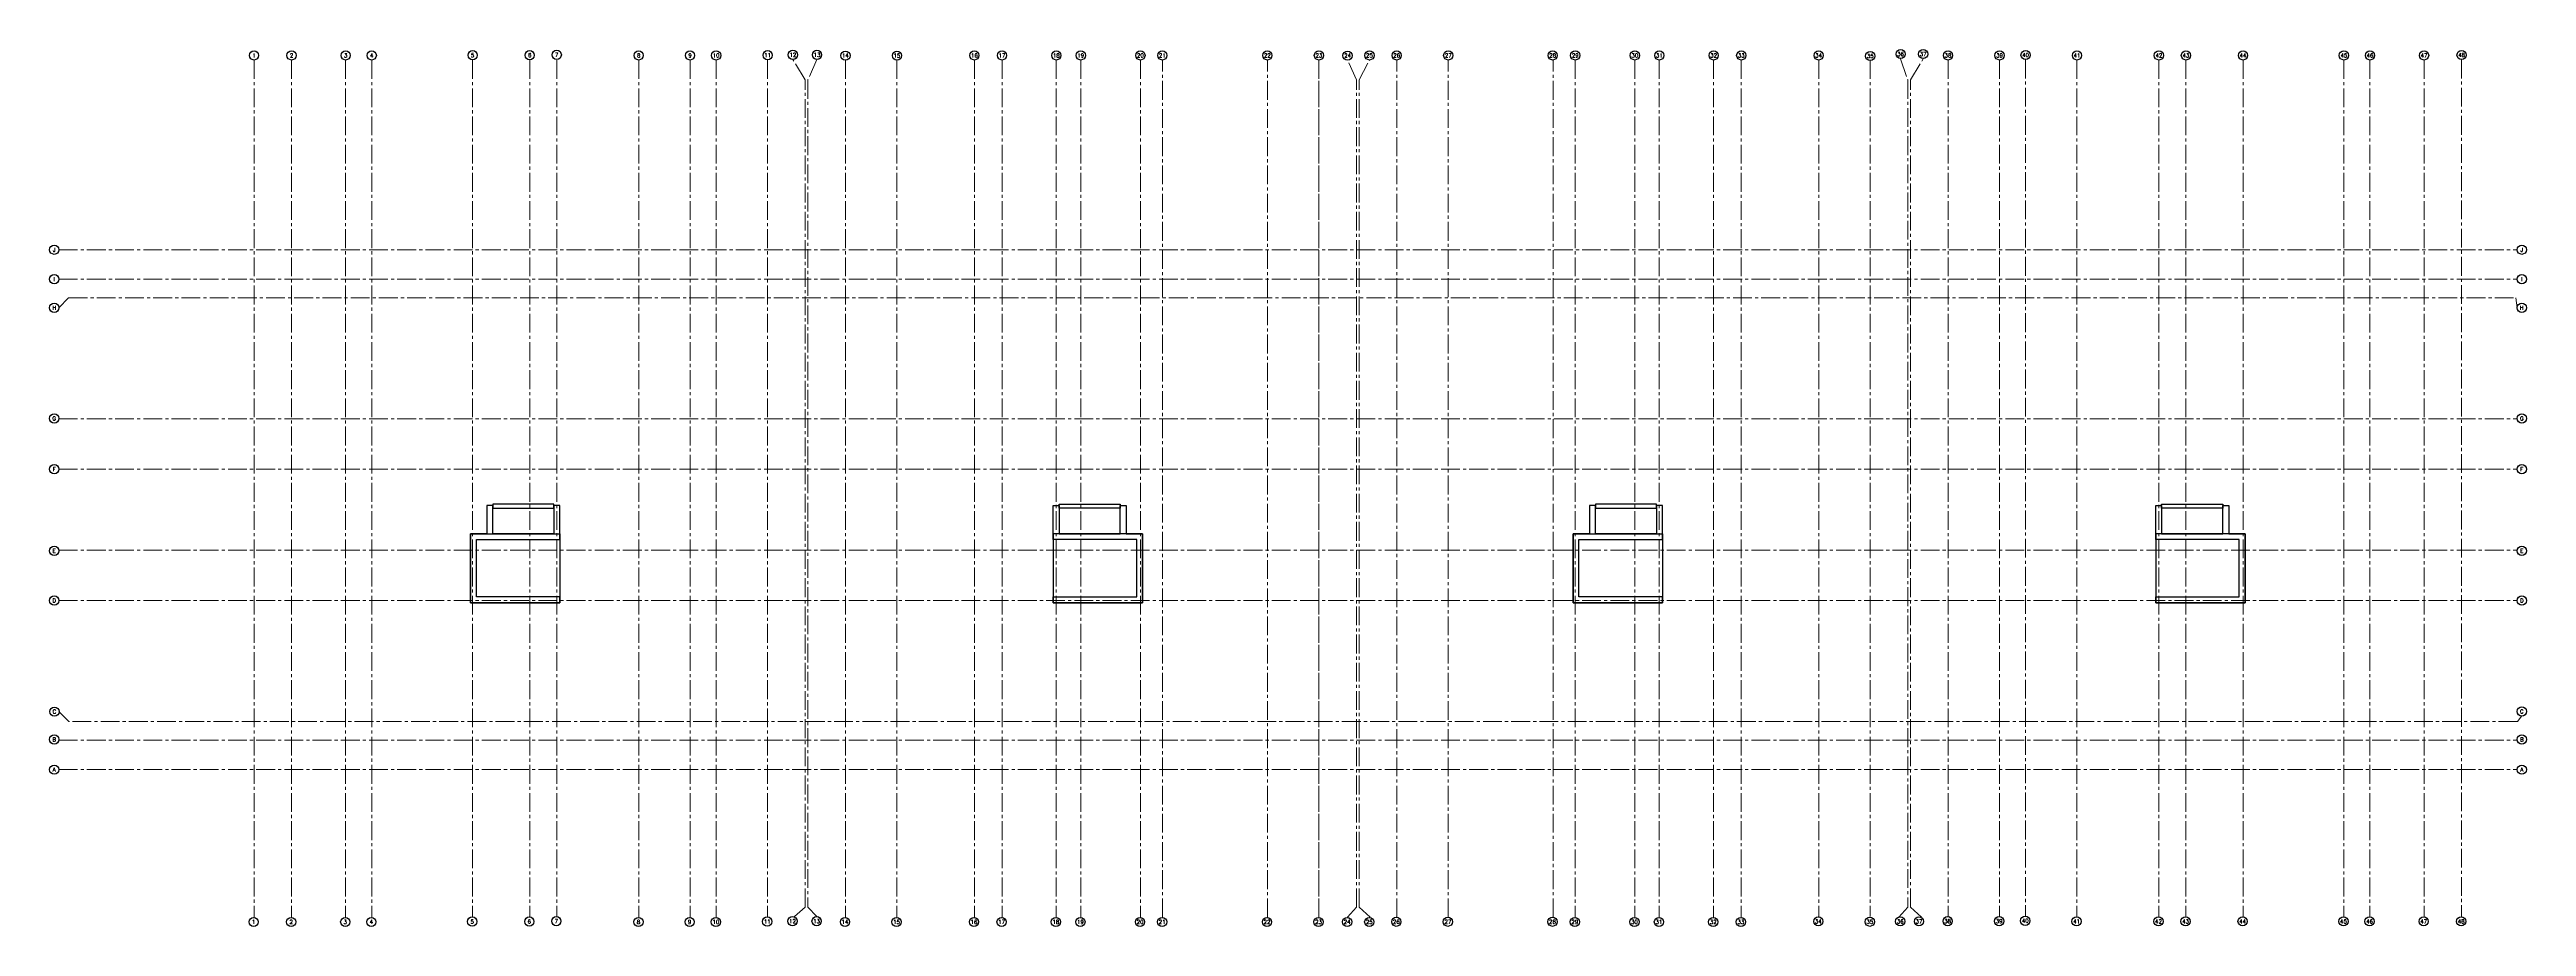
# Model space of a CAD drawing. Header units: metres. Extents: x -10 to 115, y -8 to 36.
import ezdxf
from ezdxf.enums import TextEntityAlignment as Align

# ---------------------------------------------------------------- set-up
doc = ezdxf.new("R2010")
doc.units = ezdxf.units.M
doc.linetypes.add('CENTER2', pattern=[28.575, 19.05, -3.175, 3.175, -3.175])
for name, color, linetype in [('GRID', 1, 'CENTER2'), ('S-GRID-CIRC', 3, 'Continuous'), ('S-GRID-CIRC-TEXT', 3, 'Continuous'), ('ShearWall', 241, 'Continuous'), ('Slab', 3, 'Continuous'), ('Wall', 1, 'Continuous')]:
    doc.layers.add(name, color=color, linetype=linetype)
doc.layers.add('S-GRID-DIMS', color=2, linetype='Continuous', lineweight=0)
doc.styles.add('S-ROMANS', font='romans.shx', dxfattribs={"width": 0.75})

# ---------------------------------------------------------------- blocks, each defined once
blk = doc.blocks.new('S-GRID-CIRC')
at = {"layer": 'S-GRID-CIRC'}
blk.add_circle((0, 0), 0.35, dxfattribs=at)
at = {"layer": 'S-GRID-CIRC-TEXT', "color": 3, "style": 'S-ROMANS', "flags": 8}
blk.add_attdef('GRID-CIRC', text='', height=0.3, dxfattribs=at).set_placement((0, 0), align=Align.MIDDLE)

msp = doc.modelspace()

# ---------------------------------------------------------------- linework, layer by layer
at = {"layer": 'GRID', "lineweight": 0, "ltscale": 0.05}
for p, q in [((0, 35.96), (0, -7.48)), ((1.9, 35.96), (1.9, -7.48)), ((4.64, 35.96), (4.64, -7.48)), ((5.96, 35.96), (5.96, -7.48)), ((11.07, 35.96), (11.07, -7.48)), ((13.96, 35.96), (13.96, -7.48)), ((15.33, 35.96), (15.33, -7.48)), ((19.48, 35.96), (19.48, -7.48)), ((22.08, 35.96), (22.08, -7.48)), ((23.4, 35.96), (23.4, -7.48)), ((26.01, 35.96), (26.01, -7.48)), ((29.95, 35.96), (29.95, -7.48)), ((32.56, 35.96), (32.56, -7.48)), ((36.48, 35.96), (36.48, -7.48)), ((37.88, 35.96), (37.88, -7.48)), ((40.63, 35.96), (40.63, -7.48)), ((41.87, 35.96), (41.87, -7.48)), ((44.89, 35.96), (44.89, -7.48)), ((46, -7.48), (46, 35.96)), ((51.32, -7.48), (51.32, 35.96)), ((53.93, -7.48), (53.93, 35.96)), ((53.93, 35.96), (53.93, -7.45)), ((57.87, -7.48), (57.87, 35.96)), ((60.48, -7.48), (60.48, 35.96)), ((65.8, -7.48), (65.8, 35.96)), ((66.91, 35.96), (66.91, -7.48)), ((69.93, 35.96), (69.93, -7.48)), ((71.17, 35.96), (71.17, -7.48)), ((73.92, 35.96), (73.92, -7.48)), ((75.32, 35.96), (75.32, -7.48)), ((79.24, 35.96), (79.24, -7.45)), ((81.85, 35.96), (81.85, -7.45)), ((85.79, 35.96), (85.79, -7.45)), ((88.4, 35.96), (88.4, -7.45)), ((89.72, 35.99), (89.72, -7.43)), ((92.32, 35.96), (92.32, -7.45)), ((96.47, 35.96), (96.47, -7.45)), ((97.84, 35.96), (97.84, -7.45)), ((100.73, 35.96), (100.73, -7.45)), ((105.84, 35.96), (105.84, -7.45)), ((107.16, 35.96), (107.16, -7.45)), ((109.9, 35.96), (109.9, -7.45)), ((111.8, 35.99), (111.8, -7.45)), ((-9.89, 26.35), (114.62, 26.35)), ((-9.89, 24.86), (114.62, 24.86)), ((-9.89, 17.78), (114.62, 17.78)), ((-9.89, 15.23), (114.62, 15.23)), ((-9.89, 11.12), (114.62, 11.12)), ((-9.89, 8.57), (114.62, 8.57)), ((-9.89, 1.49), (114.62, 1.49)), ((-9.89, 0), (114.62, 0))]:
    msp.add_line(p, q, dxfattribs=at)
for points in [[(27.37, -7.45), (27.91, -6.97), (27.91, 34.96), (27.29, 36)], [(28.51, 36), (28.05, 34.96), (28.05, -6.97), (28.51, -7.45)], [(55.38, -7.48), (55.83, -6.97), (55.83, 34.96), (55.38, 35.96)], [(56.52, -7.48), (55.97, -6.97), (55.97, 34.96), (56.49, 35.96)], [(83.39, 36.03), (83.75, 34.96), (83.75, -6.97), (83.3, -7.48)], [(84.44, -7.48), (83.89, -6.97), (83.89, 34.96), (84.53, 36.03)], [(-9.89, 23.41), (-9.39, 23.91), (114.54, 23.91), (114.61, 23.41)], [(114.85, 2.72), (114.63, 2.44), (-9.38, 2.44), (-9.88, 2.94)]]:
    msp.add_lwpolyline(points, dxfattribs=at)
at = {"layer": 'ShearWall'}
for points in [[(10.96, 8.46), (15.49, 8.46), (15.49, 8.76), (11.26, 8.76), (11.26, 11.66), (15.49, 11.66), (15.49, 13.38), (15.19, 13.38), (15.19, 11.96), (12.09, 11.96), (12.09, 13.38), (11.79, 13.38), (11.79, 11.96), (10.96, 11.96)], [(45, 8.46), (40.47, 8.46), (40.47, 8.76), (44.7, 8.76), (44.7, 11.66), (40.47, 11.66), (40.47, 13.38), (40.77, 13.38), (40.77, 11.96), (43.87, 11.96), (43.87, 13.38), (44.17, 13.38), (44.17, 11.96), (45, 11.96)], [(66.8, 8.46), (71.33, 8.46), (71.33, 8.76), (67.1, 8.76), (67.1, 11.66), (71.33, 11.66), (71.33, 13.38), (71.03, 13.38), (71.03, 11.96), (67.93, 11.96), (67.93, 13.38), (67.63, 13.38), (67.63, 11.96), (66.8, 11.96)], [(100.84, 8.46), (96.31, 8.46), (96.31, 8.76), (100.54, 8.76), (100.54, 11.66), (96.31, 11.66), (96.31, 13.38), (96.61, 13.38), (96.61, 11.96), (99.71, 11.96), (99.71, 13.38), (100.01, 13.38), (100.01, 11.96), (100.84, 11.96)]]:
    msp.add_lwpolyline(points, close=True, dxfattribs=at)
at = {"layer": 'Slab'}
for points in [[(15.49, 8.46), (10.96, 8.46), (10.96, 11.96), (15.49, 11.96)], [(40.47, 8.46), (45, 8.46), (45, 11.96), (40.47, 11.96)], [(71.33, 8.46), (66.8, 8.46), (66.8, 11.96), (71.33, 11.96)], [(96.31, 8.46), (100.84, 8.46), (100.84, 11.96), (96.31, 11.96)]]:
    msp.add_lwpolyline(points, close=True, dxfattribs=at)
at = {"layer": 'Wall'}
for points in [[(15.19, 13.26), (15.19, 13.46), (12.09, 13.46), (12.09, 13.26)], [(40.77, 13.26), (40.77, 13.46), (43.87, 13.46), (43.87, 13.26)], [(71.03, 13.26), (71.03, 13.46), (67.93, 13.46), (67.93, 13.26)], [(96.61, 13.26), (96.61, 13.46), (99.71, 13.46), (99.71, 13.26)]]:
    msp.add_lwpolyline(points, close=True, dxfattribs=at)

# ---------------------------------------------------------------- block references
at = {"layer": 'S-GRID-CIRC'}
ref = msp.add_blockref('S-GRID-CIRC', (-10.12, 26.35), dxfattribs=dict(at, xscale=0.667, yscale=0.667, zscale=0.667))
ref.add_attrib('GRID-CIRC', 'J', dxfattribs={"layer": 'S-GRID-CIRC-TEXT', "color": 3, "height": 0.2, "style": 'S-ROMANS'}).set_placement((-10.12, 26.35), align=Align.MIDDLE)
ref = msp.add_blockref('S-GRID-CIRC', (114.85, 26.35), dxfattribs=dict(at, xscale=0.667, yscale=0.667, zscale=0.667))
ref.add_attrib('GRID-CIRC', 'J', dxfattribs={"layer": 'S-GRID-CIRC-TEXT', "color": 3, "height": 0.2, "style": 'S-ROMANS'}).set_placement((114.85, 26.35), align=Align.MIDDLE)
ref = msp.add_blockref('S-GRID-CIRC', (-10.12, 24.86), dxfattribs=dict(at, xscale=0.667, yscale=0.667, zscale=0.667))
ref.add_attrib('GRID-CIRC', 'I', dxfattribs={"layer": 'S-GRID-CIRC-TEXT', "color": 3, "height": 0.2, "style": 'S-ROMANS'}).set_placement((-10.12, 24.86), align=Align.MIDDLE)
ref = msp.add_blockref('S-GRID-CIRC', (114.85, 24.86), dxfattribs=dict(at, xscale=0.667, yscale=0.667, zscale=0.667))
ref.add_attrib('GRID-CIRC', 'I', dxfattribs={"layer": 'S-GRID-CIRC-TEXT', "color": 3, "height": 0.2, "style": 'S-ROMANS'}).set_placement((114.85, 24.86), align=Align.MIDDLE)
ref = msp.add_blockref('S-GRID-CIRC', (-10.12, 23.41), dxfattribs=dict(at, xscale=0.667, yscale=0.667, zscale=0.667))
ref.add_attrib('GRID-CIRC', 'H', dxfattribs={"layer": 'S-GRID-CIRC-TEXT', "color": 3, "height": 0.2, "style": 'S-ROMANS'}).set_placement((-10.12, 23.41), align=Align.MIDDLE)
ref = msp.add_blockref('S-GRID-CIRC', (114.85, 23.41), dxfattribs=dict(at, xscale=0.667, yscale=0.667, zscale=0.667))
ref.add_attrib('GRID-CIRC', 'H', dxfattribs={"layer": 'S-GRID-CIRC-TEXT', "color": 3, "height": 0.2, "style": 'S-ROMANS'}).set_placement((114.85, 23.41), align=Align.MIDDLE)
ref = msp.add_blockref('S-GRID-CIRC', (-10.12, 17.8), dxfattribs=dict(at, xscale=0.667, yscale=0.667, zscale=0.667))
ref.add_attrib('GRID-CIRC', 'G', dxfattribs={"layer": 'S-GRID-CIRC-TEXT', "color": 3, "height": 0.2, "style": 'S-ROMANS'}).set_placement((-10.12, 17.8), align=Align.MIDDLE)
ref = msp.add_blockref('S-GRID-CIRC', (114.85, 17.8), dxfattribs=dict(at, xscale=0.667, yscale=0.667, zscale=0.667))
ref.add_attrib('GRID-CIRC', 'G', dxfattribs={"layer": 'S-GRID-CIRC-TEXT', "color": 3, "height": 0.2, "style": 'S-ROMANS'}).set_placement((114.85, 17.8), align=Align.MIDDLE)
ref = msp.add_blockref('S-GRID-CIRC', (-10.12, 15.23), dxfattribs=dict(at, xscale=0.667, yscale=0.667, zscale=0.667))
ref.add_attrib('GRID-CIRC', 'F', dxfattribs={"layer": 'S-GRID-CIRC-TEXT', "color": 3, "height": 0.2, "style": 'S-ROMANS'}).set_placement((-10.12, 15.23), align=Align.MIDDLE)
ref = msp.add_blockref('S-GRID-CIRC', (114.85, 15.23), dxfattribs=dict(at, xscale=0.667, yscale=0.667, zscale=0.667))
ref.add_attrib('GRID-CIRC', 'F', dxfattribs={"layer": 'S-GRID-CIRC-TEXT', "color": 3, "height": 0.2, "style": 'S-ROMANS'}).set_placement((114.85, 15.23), align=Align.MIDDLE)
ref = msp.add_blockref('S-GRID-CIRC', (-10.12, 11.09), dxfattribs=dict(at, xscale=0.667, yscale=0.667, zscale=0.667))
ref.add_attrib('GRID-CIRC', 'E', dxfattribs={"layer": 'S-GRID-CIRC-TEXT', "color": 3, "height": 0.2, "style": 'S-ROMANS'}).set_placement((-10.12, 11.09), align=Align.MIDDLE)
ref = msp.add_blockref('S-GRID-CIRC', (114.85, 11.09), dxfattribs=dict(at, xscale=0.667, yscale=0.667, zscale=0.667))
ref.add_attrib('GRID-CIRC', 'E', dxfattribs={"layer": 'S-GRID-CIRC-TEXT', "color": 3, "height": 0.2, "style": 'S-ROMANS'}).set_placement((114.85, 11.09), align=Align.MIDDLE)
ref = msp.add_blockref('S-GRID-CIRC', (-10.12, 8.57), dxfattribs=dict(at, xscale=0.667, yscale=0.667, zscale=0.667))
ref.add_attrib('GRID-CIRC', 'D', dxfattribs={"layer": 'S-GRID-CIRC-TEXT', "color": 3, "height": 0.2, "style": 'S-ROMANS'}).set_placement((-10.12, 8.57), align=Align.MIDDLE)
ref = msp.add_blockref('S-GRID-CIRC', (114.85, 8.57), dxfattribs=dict(at, xscale=0.667, yscale=0.667, zscale=0.667))
ref.add_attrib('GRID-CIRC', 'D', dxfattribs={"layer": 'S-GRID-CIRC-TEXT', "color": 3, "height": 0.2, "style": 'S-ROMANS'}).set_placement((114.85, 8.57), align=Align.MIDDLE)
ref = msp.add_blockref('S-GRID-CIRC', (-10.11, 2.94), dxfattribs=dict(at, xscale=0.667, yscale=0.667, zscale=0.667))
ref.add_attrib('GRID-CIRC', 'C', dxfattribs={"layer": 'S-GRID-CIRC-TEXT', "color": 3, "height": 0.2, "style": 'S-ROMANS'}).set_placement((-10.11, 2.94), align=Align.MIDDLE)
ref = msp.add_blockref('S-GRID-CIRC', (114.85, 2.95), dxfattribs=dict(at, xscale=0.667, yscale=0.667, zscale=0.667))
ref.add_attrib('GRID-CIRC', 'C', dxfattribs={"layer": 'S-GRID-CIRC-TEXT', "color": 3, "height": 0.2, "style": 'S-ROMANS'}).set_placement((114.85, 2.95), align=Align.MIDDLE)
ref = msp.add_blockref('S-GRID-CIRC', (-10.12, 1.53), dxfattribs=dict(at, xscale=0.667, yscale=0.667, zscale=0.667))
ref.add_attrib('GRID-CIRC', 'B', dxfattribs={"layer": 'S-GRID-CIRC-TEXT', "color": 3, "height": 0.2, "style": 'S-ROMANS'}).set_placement((-10.12, 1.53), align=Align.MIDDLE)
ref = msp.add_blockref('S-GRID-CIRC', (114.85, 1.53), dxfattribs=dict(at, xscale=0.667, yscale=0.667, zscale=0.667))
ref.add_attrib('GRID-CIRC', 'B', dxfattribs={"layer": 'S-GRID-CIRC-TEXT', "color": 3, "height": 0.2, "style": 'S-ROMANS'}).set_placement((114.85, 1.53), align=Align.MIDDLE)
ref = msp.add_blockref('S-GRID-CIRC', (-10.12, 0), dxfattribs=dict(at, xscale=0.667, yscale=0.667, zscale=0.667))
ref.add_attrib('GRID-CIRC', 'A', dxfattribs={"layer": 'S-GRID-CIRC-TEXT', "color": 3, "height": 0.2, "style": 'S-ROMANS'}).set_placement((-10.12, 0), align=Align.MIDDLE)
ref = msp.add_blockref('S-GRID-CIRC', (114.85, 0), dxfattribs=dict(at, xscale=0.667, yscale=0.667, zscale=0.667))
ref.add_attrib('GRID-CIRC', 'A', dxfattribs={"layer": 'S-GRID-CIRC-TEXT', "color": 3, "height": 0.2, "style": 'S-ROMANS'}).set_placement((114.85, 0), align=Align.MIDDLE)
at = {"layer": 'S-GRID-DIMS', "ltscale": 20}
ref = msp.add_blockref('S-GRID-CIRC', (0, 36.2), dxfattribs=dict(at, xscale=0.667, yscale=0.667, zscale=0.667))
ref.add_attrib('GRID-CIRC', '1', dxfattribs={"layer": 'S-GRID-CIRC-TEXT', "color": 3, "height": 0.2, "style": 'S-ROMANS'}).set_placement((0, 36.2), align=Align.MIDDLE)
ref = msp.add_blockref('S-GRID-CIRC', (1.9, 36.2), dxfattribs=dict(at, xscale=0.667, yscale=0.667, zscale=0.667))
ref.add_attrib('GRID-CIRC', '2', dxfattribs={"layer": 'S-GRID-CIRC-TEXT', "color": 3, "height": 0.2, "style": 'S-ROMANS'}).set_placement((1.9, 36.2), align=Align.MIDDLE)
ref = msp.add_blockref('S-GRID-CIRC', (4.64, 36.2), dxfattribs=dict(at, xscale=0.667, yscale=0.667, zscale=0.667))
ref.add_attrib('GRID-CIRC', '3', dxfattribs={"layer": 'S-GRID-CIRC-TEXT', "color": 3, "height": 0.2, "style": 'S-ROMANS'}).set_placement((4.64, 36.2), align=Align.MIDDLE)
ref = msp.add_blockref('S-GRID-CIRC', (5.96, 36.2), dxfattribs=dict(at, xscale=0.667, yscale=0.667, zscale=0.667))
ref.add_attrib('GRID-CIRC', '4', dxfattribs={"layer": 'S-GRID-CIRC-TEXT', "color": 3, "height": 0.2, "style": 'S-ROMANS'}).set_placement((5.96, 36.2), align=Align.MIDDLE)
ref = msp.add_blockref('S-GRID-CIRC', (11.07, 36.21), dxfattribs=dict(at, xscale=0.667, yscale=0.667, zscale=0.667))
ref.add_attrib('GRID-CIRC', '5', dxfattribs={"layer": 'S-GRID-CIRC-TEXT', "color": 3, "height": 0.2, "style": 'S-ROMANS'}).set_placement((11.07, 36.21), align=Align.MIDDLE)
ref = msp.add_blockref('S-GRID-CIRC', (13.96, 36.21), dxfattribs=dict(at, xscale=0.667, yscale=0.667, zscale=0.667))
ref.add_attrib('GRID-CIRC', '6', dxfattribs={"layer": 'S-GRID-CIRC-TEXT', "color": 3, "height": 0.2, "style": 'S-ROMANS'}).set_placement((13.96, 36.21), align=Align.MIDDLE)
ref = msp.add_blockref('S-GRID-CIRC', (15.33, 36.23), dxfattribs=dict(at, xscale=0.667, yscale=0.667, zscale=0.667))
ref.add_attrib('GRID-CIRC', '7', dxfattribs={"layer": 'S-GRID-CIRC-TEXT', "color": 3, "height": 0.2, "style": 'S-ROMANS'}).set_placement((15.33, 36.23), align=Align.MIDDLE)
ref = msp.add_blockref('S-GRID-CIRC', (19.48, 36.2), dxfattribs=dict(at, xscale=0.667, yscale=0.667, zscale=0.667))
ref.add_attrib('GRID-CIRC', '8', dxfattribs={"layer": 'S-GRID-CIRC-TEXT', "color": 3, "height": 0.2, "style": 'S-ROMANS'}).set_placement((19.48, 36.2), align=Align.MIDDLE)
ref = msp.add_blockref('S-GRID-CIRC', (22.08, 36.2), dxfattribs=dict(at, xscale=0.667, yscale=0.667, zscale=0.667))
ref.add_attrib('GRID-CIRC', '9', dxfattribs={"layer": 'S-GRID-CIRC-TEXT', "color": 3, "height": 0.2, "style": 'S-ROMANS'}).set_placement((22.08, 36.2), align=Align.MIDDLE)
ref = msp.add_blockref('S-GRID-CIRC', (23.4, 36.2), dxfattribs=dict(at, xscale=0.667, yscale=0.667, zscale=0.667))
ref.add_attrib('GRID-CIRC', '10', dxfattribs={"layer": 'S-GRID-CIRC-TEXT', "color": 3, "height": 0.2, "style": 'S-ROMANS'}).set_placement((23.4, 36.2), align=Align.MIDDLE)
ref = msp.add_blockref('S-GRID-CIRC', (26.01, 36.21), dxfattribs=dict(at, xscale=0.667, yscale=0.667, zscale=0.667))
ref.add_attrib('GRID-CIRC', '11', dxfattribs={"layer": 'S-GRID-CIRC-TEXT', "color": 3, "height": 0.2, "style": 'S-ROMANS'}).set_placement((26.01, 36.21), align=Align.MIDDLE)
ref = msp.add_blockref('S-GRID-CIRC', (27.29, 36.23), dxfattribs=dict(at, xscale=0.667, yscale=0.667, zscale=0.667))
ref.add_attrib('GRID-CIRC', '12', dxfattribs={"layer": 'S-GRID-CIRC-TEXT', "color": 3, "height": 0.2, "style": 'S-ROMANS'}).set_placement((27.29, 36.23), align=Align.MIDDLE)
ref = msp.add_blockref('S-GRID-CIRC', (28.51, 36.23), dxfattribs=dict(at, xscale=0.667, yscale=0.667, zscale=0.667))
ref.add_attrib('GRID-CIRC', '13', dxfattribs={"layer": 'S-GRID-CIRC-TEXT', "color": 3, "height": 0.2, "style": 'S-ROMANS'}).set_placement((28.51, 36.23), align=Align.MIDDLE)
ref = msp.add_blockref('S-GRID-CIRC', (29.95, 36.19), dxfattribs=dict(at, xscale=0.667, yscale=0.667, zscale=0.667))
ref.add_attrib('GRID-CIRC', '14', dxfattribs={"layer": 'S-GRID-CIRC-TEXT', "color": 3, "height": 0.2, "style": 'S-ROMANS'}).set_placement((29.95, 36.19), align=Align.MIDDLE)
ref = msp.add_blockref('S-GRID-CIRC', (32.56, 36.19), dxfattribs=dict(at, xscale=0.667, yscale=0.667, zscale=0.667))
ref.add_attrib('GRID-CIRC', '15', dxfattribs={"layer": 'S-GRID-CIRC-TEXT', "color": 3, "height": 0.2, "style": 'S-ROMANS'}).set_placement((32.56, 36.19), align=Align.MIDDLE)
ref = msp.add_blockref('S-GRID-CIRC', (36.48, 36.2), dxfattribs=dict(at, xscale=0.667, yscale=0.667, zscale=0.667))
ref.add_attrib('GRID-CIRC', '16', dxfattribs={"layer": 'S-GRID-CIRC-TEXT', "color": 3, "height": 0.2, "style": 'S-ROMANS'}).set_placement((36.48, 36.2), align=Align.MIDDLE)
ref = msp.add_blockref('S-GRID-CIRC', (37.88, 36.2), dxfattribs=dict(at, xscale=0.667, yscale=0.667, zscale=0.667))
ref.add_attrib('GRID-CIRC', '17', dxfattribs={"layer": 'S-GRID-CIRC-TEXT', "color": 3, "height": 0.2, "style": 'S-ROMANS'}).set_placement((37.88, 36.2), align=Align.MIDDLE)
ref = msp.add_blockref('S-GRID-CIRC', (40.63, 36.2), dxfattribs=dict(at, xscale=0.667, yscale=0.667, zscale=0.667))
ref.add_attrib('GRID-CIRC', '18', dxfattribs={"layer": 'S-GRID-CIRC-TEXT', "color": 3, "height": 0.2, "style": 'S-ROMANS'}).set_placement((40.63, 36.2), align=Align.MIDDLE)
ref = msp.add_blockref('S-GRID-CIRC', (41.87, 36.2), dxfattribs=dict(at, xscale=0.667, yscale=0.667, zscale=0.667))
ref.add_attrib('GRID-CIRC', '19', dxfattribs={"layer": 'S-GRID-CIRC-TEXT', "color": 3, "height": 0.2, "style": 'S-ROMANS'}).set_placement((41.87, 36.2), align=Align.MIDDLE)
ref = msp.add_blockref('S-GRID-CIRC', (44.89, 36.2), dxfattribs=dict(at, xscale=0.667, yscale=0.667, zscale=0.667))
ref.add_attrib('GRID-CIRC', '20', dxfattribs={"layer": 'S-GRID-CIRC-TEXT', "color": 3, "height": 0.2, "style": 'S-ROMANS'}).set_placement((44.89, 36.2), align=Align.MIDDLE)
ref = msp.add_blockref('S-GRID-CIRC', (46, 36.2), dxfattribs=dict(at, xscale=0.667, yscale=0.667, zscale=0.667))
ref.add_attrib('GRID-CIRC', '21', dxfattribs={"layer": 'S-GRID-CIRC-TEXT', "color": 3, "height": 0.2, "style": 'S-ROMANS'}).set_placement((46, 36.2), align=Align.MIDDLE)
ref = msp.add_blockref('S-GRID-CIRC', (51.32, 36.2), dxfattribs=dict(at, xscale=0.667, yscale=0.667, zscale=0.667))
ref.add_attrib('GRID-CIRC', '22', dxfattribs={"layer": 'S-GRID-CIRC-TEXT', "color": 3, "height": 0.2, "style": 'S-ROMANS'}).set_placement((51.32, 36.2), align=Align.MIDDLE)
ref = msp.add_blockref('S-GRID-CIRC', (53.93, 36.2), dxfattribs=dict(at, xscale=0.667, yscale=0.667, zscale=0.667))
ref.add_attrib('GRID-CIRC', '23', dxfattribs={"layer": 'S-GRID-CIRC-TEXT', "color": 3, "height": 0.2, "style": 'S-ROMANS'}).set_placement((53.93, 36.2), align=Align.MIDDLE)
ref = msp.add_blockref('S-GRID-CIRC', (55.38, 36.19), dxfattribs=dict(at, xscale=0.667, yscale=0.667, zscale=0.667))
ref.add_attrib('GRID-CIRC', '24', dxfattribs={"layer": 'S-GRID-CIRC-TEXT', "color": 3, "height": 0.2, "style": 'S-ROMANS'}).set_placement((55.38, 36.19), align=Align.MIDDLE)
ref = msp.add_blockref('S-GRID-CIRC', (56.49, 36.2), dxfattribs=dict(at, xscale=0.667, yscale=0.667, zscale=0.667))
ref.add_attrib('GRID-CIRC', '25', dxfattribs={"layer": 'S-GRID-CIRC-TEXT', "color": 3, "height": 0.2, "style": 'S-ROMANS'}).set_placement((56.49, 36.2), align=Align.MIDDLE)
ref = msp.add_blockref('S-GRID-CIRC', (57.87, 36.2), dxfattribs=dict(at, xscale=0.667, yscale=0.667, zscale=0.667))
ref.add_attrib('GRID-CIRC', '26', dxfattribs={"layer": 'S-GRID-CIRC-TEXT', "color": 3, "height": 0.2, "style": 'S-ROMANS'}).set_placement((57.87, 36.2), align=Align.MIDDLE)
ref = msp.add_blockref('S-GRID-CIRC', (60.48, 36.2), dxfattribs=dict(at, xscale=0.667, yscale=0.667, zscale=0.667))
ref.add_attrib('GRID-CIRC', '27', dxfattribs={"layer": 'S-GRID-CIRC-TEXT', "color": 3, "height": 0.2, "style": 'S-ROMANS'}).set_placement((60.48, 36.2), align=Align.MIDDLE)
ref = msp.add_blockref('S-GRID-CIRC', (65.77, 36.2), dxfattribs=dict(at, xscale=0.667, yscale=0.667, zscale=0.667))
ref.add_attrib('GRID-CIRC', '28', dxfattribs={"layer": 'S-GRID-CIRC-TEXT', "color": 3, "height": 0.2, "style": 'S-ROMANS'}).set_placement((65.77, 36.2), align=Align.MIDDLE)
ref = msp.add_blockref('S-GRID-CIRC', (66.91, 36.2), dxfattribs=dict(at, xscale=0.667, yscale=0.667, zscale=0.667))
ref.add_attrib('GRID-CIRC', '29', dxfattribs={"layer": 'S-GRID-CIRC-TEXT', "color": 3, "height": 0.2, "style": 'S-ROMANS'}).set_placement((66.91, 36.2), align=Align.MIDDLE)
ref = msp.add_blockref('S-GRID-CIRC', (69.93, 36.2), dxfattribs=dict(at, xscale=0.667, yscale=0.667, zscale=0.667))
ref.add_attrib('GRID-CIRC', '30', dxfattribs={"layer": 'S-GRID-CIRC-TEXT', "color": 3, "height": 0.2, "style": 'S-ROMANS'}).set_placement((69.93, 36.2), align=Align.MIDDLE)
ref = msp.add_blockref('S-GRID-CIRC', (71.17, 36.2), dxfattribs=dict(at, xscale=0.667, yscale=0.667, zscale=0.667))
ref.add_attrib('GRID-CIRC', '31', dxfattribs={"layer": 'S-GRID-CIRC-TEXT', "color": 3, "height": 0.2, "style": 'S-ROMANS'}).set_placement((71.17, 36.2), align=Align.MIDDLE)
ref = msp.add_blockref('S-GRID-CIRC', (73.92, 36.2), dxfattribs=dict(at, xscale=0.667, yscale=0.667, zscale=0.667))
ref.add_attrib('GRID-CIRC', '32', dxfattribs={"layer": 'S-GRID-CIRC-TEXT', "color": 3, "height": 0.2, "style": 'S-ROMANS'}).set_placement((73.92, 36.2), align=Align.MIDDLE)
ref = msp.add_blockref('S-GRID-CIRC', (75.32, 36.2), dxfattribs=dict(at, xscale=0.667, yscale=0.667, zscale=0.667))
ref.add_attrib('GRID-CIRC', '33', dxfattribs={"layer": 'S-GRID-CIRC-TEXT', "color": 3, "height": 0.2, "style": 'S-ROMANS'}).set_placement((75.32, 36.2), align=Align.MIDDLE)
ref = msp.add_blockref('S-GRID-CIRC', (79.24, 36.2), dxfattribs=dict(at, xscale=0.667, yscale=0.667, zscale=0.667))
ref.add_attrib('GRID-CIRC', '34', dxfattribs={"layer": 'S-GRID-CIRC-TEXT', "color": 3, "height": 0.2, "style": 'S-ROMANS'}).set_placement((79.24, 36.2), align=Align.MIDDLE)
ref = msp.add_blockref('S-GRID-CIRC', (81.85, 36.17), dxfattribs=dict(at, xscale=0.667, yscale=0.667, zscale=0.667))
ref.add_attrib('GRID-CIRC', '35', dxfattribs={"layer": 'S-GRID-CIRC-TEXT', "color": 3, "height": 0.2, "style": 'S-ROMANS'}).set_placement((81.85, 36.17), align=Align.MIDDLE)
ref = msp.add_blockref('S-GRID-CIRC', (83.39, 36.27), dxfattribs=dict(at, xscale=0.667, yscale=0.667, zscale=0.667))
ref.add_attrib('GRID-CIRC', '36', dxfattribs={"layer": 'S-GRID-CIRC-TEXT', "color": 3, "height": 0.2, "style": 'S-ROMANS'}).set_placement((83.39, 36.27), align=Align.MIDDLE)
ref = msp.add_blockref('S-GRID-CIRC', (84.53, 36.27), dxfattribs=dict(at, xscale=0.667, yscale=0.667, zscale=0.667))
ref.add_attrib('GRID-CIRC', '37', dxfattribs={"layer": 'S-GRID-CIRC-TEXT', "color": 3, "height": 0.2, "style": 'S-ROMANS'}).set_placement((84.53, 36.27), align=Align.MIDDLE)
ref = msp.add_blockref('S-GRID-CIRC', (85.79, 36.2), dxfattribs=dict(at, xscale=0.667, yscale=0.667, zscale=0.667))
ref.add_attrib('GRID-CIRC', '38', dxfattribs={"layer": 'S-GRID-CIRC-TEXT', "color": 3, "height": 0.2, "style": 'S-ROMANS'}).set_placement((85.79, 36.2), align=Align.MIDDLE)
ref = msp.add_blockref('S-GRID-CIRC', (88.4, 36.2), dxfattribs=dict(at, xscale=0.667, yscale=0.667, zscale=0.667))
ref.add_attrib('GRID-CIRC', '39', dxfattribs={"layer": 'S-GRID-CIRC-TEXT', "color": 3, "height": 0.2, "style": 'S-ROMANS'}).set_placement((88.4, 36.2), align=Align.MIDDLE)
ref = msp.add_blockref('S-GRID-CIRC', (89.72, 36.22), dxfattribs=dict(at, xscale=0.667, yscale=0.667, zscale=0.667))
ref.add_attrib('GRID-CIRC', '40', dxfattribs={"layer": 'S-GRID-CIRC-TEXT', "color": 3, "height": 0.2, "style": 'S-ROMANS'}).set_placement((89.72, 36.22), align=Align.MIDDLE)
ref = msp.add_blockref('S-GRID-CIRC', (92.32, 36.2), dxfattribs=dict(at, xscale=0.667, yscale=0.667, zscale=0.667))
ref.add_attrib('GRID-CIRC', '41', dxfattribs={"layer": 'S-GRID-CIRC-TEXT', "color": 3, "height": 0.2, "style": 'S-ROMANS'}).set_placement((92.32, 36.2), align=Align.MIDDLE)
ref = msp.add_blockref('S-GRID-CIRC', (96.47, 36.2), dxfattribs=dict(at, xscale=0.667, yscale=0.667, zscale=0.667))
ref.add_attrib('GRID-CIRC', '42', dxfattribs={"layer": 'S-GRID-CIRC-TEXT', "color": 3, "height": 0.2, "style": 'S-ROMANS'}).set_placement((96.47, 36.2), align=Align.MIDDLE)
ref = msp.add_blockref('S-GRID-CIRC', (97.84, 36.2), dxfattribs=dict(at, xscale=0.667, yscale=0.667, zscale=0.667))
ref.add_attrib('GRID-CIRC', '43', dxfattribs={"layer": 'S-GRID-CIRC-TEXT', "color": 3, "height": 0.2, "style": 'S-ROMANS'}).set_placement((97.84, 36.2), align=Align.MIDDLE)
ref = msp.add_blockref('S-GRID-CIRC', (100.73, 36.2), dxfattribs=dict(at, xscale=0.667, yscale=0.667, zscale=0.667))
ref.add_attrib('GRID-CIRC', '44', dxfattribs={"layer": 'S-GRID-CIRC-TEXT', "color": 3, "height": 0.2, "style": 'S-ROMANS'}).set_placement((100.73, 36.2), align=Align.MIDDLE)
ref = msp.add_blockref('S-GRID-CIRC', (105.84, 36.2), dxfattribs=dict(at, xscale=0.667, yscale=0.667, zscale=0.667))
ref.add_attrib('GRID-CIRC', '45', dxfattribs={"layer": 'S-GRID-CIRC-TEXT', "color": 3, "height": 0.2, "style": 'S-ROMANS'}).set_placement((105.84, 36.2), align=Align.MIDDLE)
ref = msp.add_blockref('S-GRID-CIRC', (107.16, 36.2), dxfattribs=dict(at, xscale=0.667, yscale=0.667, zscale=0.667))
ref.add_attrib('GRID-CIRC', '46', dxfattribs={"layer": 'S-GRID-CIRC-TEXT', "color": 3, "height": 0.2, "style": 'S-ROMANS'}).set_placement((107.16, 36.2), align=Align.MIDDLE)
ref = msp.add_blockref('S-GRID-CIRC', (109.9, 36.2), dxfattribs=dict(at, xscale=0.667, yscale=0.667, zscale=0.667))
ref.add_attrib('GRID-CIRC', '47', dxfattribs={"layer": 'S-GRID-CIRC-TEXT', "color": 3, "height": 0.2, "style": 'S-ROMANS'}).set_placement((109.9, 36.2), align=Align.MIDDLE)
ref = msp.add_blockref('S-GRID-CIRC', (111.8, 36.22), dxfattribs=dict(at, xscale=0.667, yscale=0.667, zscale=0.667))
ref.add_attrib('GRID-CIRC', '48', dxfattribs={"layer": 'S-GRID-CIRC-TEXT', "color": 3, "height": 0.2, "style": 'S-ROMANS'}).set_placement((111.8, 36.22), align=Align.MIDDLE)
ref = msp.add_blockref('S-GRID-CIRC', (-0.02, -7.72), dxfattribs=dict(at, xscale=0.667, yscale=0.667, zscale=0.667))
ref.add_attrib('GRID-CIRC', '1', dxfattribs={"layer": 'S-GRID-CIRC-TEXT', "color": 3, "height": 0.2, "style": 'S-ROMANS'}).set_placement((-0.02, -7.72), align=Align.MIDDLE)
ref = msp.add_blockref('S-GRID-CIRC', (1.88, -7.72), dxfattribs=dict(at, xscale=0.667, yscale=0.667, zscale=0.667))
ref.add_attrib('GRID-CIRC', '2', dxfattribs={"layer": 'S-GRID-CIRC-TEXT', "color": 3, "height": 0.2, "style": 'S-ROMANS'}).set_placement((1.88, -7.72), align=Align.MIDDLE)
ref = msp.add_blockref('S-GRID-CIRC', (4.62, -7.72), dxfattribs=dict(at, xscale=0.667, yscale=0.667, zscale=0.667))
ref.add_attrib('GRID-CIRC', '3', dxfattribs={"layer": 'S-GRID-CIRC-TEXT', "color": 3, "height": 0.2, "style": 'S-ROMANS'}).set_placement((4.62, -7.72), align=Align.MIDDLE)
ref = msp.add_blockref('S-GRID-CIRC', (5.94, -7.72), dxfattribs=dict(at, xscale=0.667, yscale=0.667, zscale=0.667))
ref.add_attrib('GRID-CIRC', '4', dxfattribs={"layer": 'S-GRID-CIRC-TEXT', "color": 3, "height": 0.2, "style": 'S-ROMANS'}).set_placement((5.94, -7.72), align=Align.MIDDLE)
ref = msp.add_blockref('S-GRID-CIRC', (11.05, -7.7), dxfattribs=dict(at, xscale=0.667, yscale=0.667, zscale=0.667))
ref.add_attrib('GRID-CIRC', '5', dxfattribs={"layer": 'S-GRID-CIRC-TEXT', "color": 3, "height": 0.2, "style": 'S-ROMANS'}).set_placement((11.05, -7.7), align=Align.MIDDLE)
ref = msp.add_blockref('S-GRID-CIRC', (13.94, -7.7), dxfattribs=dict(at, xscale=0.667, yscale=0.667, zscale=0.667))
ref.add_attrib('GRID-CIRC', '6', dxfattribs={"layer": 'S-GRID-CIRC-TEXT', "color": 3, "height": 0.2, "style": 'S-ROMANS'}).set_placement((13.94, -7.7), align=Align.MIDDLE)
ref = msp.add_blockref('S-GRID-CIRC', (15.31, -7.68), dxfattribs=dict(at, xscale=0.667, yscale=0.667, zscale=0.667))
ref.add_attrib('GRID-CIRC', '7', dxfattribs={"layer": 'S-GRID-CIRC-TEXT', "color": 3, "height": 0.2, "style": 'S-ROMANS'}).set_placement((15.31, -7.68), align=Align.MIDDLE)
ref = msp.add_blockref('S-GRID-CIRC', (19.47, -7.72), dxfattribs=dict(at, xscale=0.667, yscale=0.667, zscale=0.667))
ref.add_attrib('GRID-CIRC', '8', dxfattribs={"layer": 'S-GRID-CIRC-TEXT', "color": 3, "height": 0.2, "style": 'S-ROMANS'}).set_placement((19.47, -7.72), align=Align.MIDDLE)
ref = msp.add_blockref('S-GRID-CIRC', (22.06, -7.72), dxfattribs=dict(at, xscale=0.667, yscale=0.667, zscale=0.667))
ref.add_attrib('GRID-CIRC', '9', dxfattribs={"layer": 'S-GRID-CIRC-TEXT', "color": 3, "height": 0.2, "style": 'S-ROMANS'}).set_placement((22.06, -7.72), align=Align.MIDDLE)
ref = msp.add_blockref('S-GRID-CIRC', (23.39, -7.72), dxfattribs=dict(at, xscale=0.667, yscale=0.667, zscale=0.667))
ref.add_attrib('GRID-CIRC', '10', dxfattribs={"layer": 'S-GRID-CIRC-TEXT', "color": 3, "height": 0.2, "style": 'S-ROMANS'}).set_placement((23.39, -7.72), align=Align.MIDDLE)
ref = msp.add_blockref('S-GRID-CIRC', (25.99, -7.7), dxfattribs=dict(at, xscale=0.667, yscale=0.667, zscale=0.667))
ref.add_attrib('GRID-CIRC', '11', dxfattribs={"layer": 'S-GRID-CIRC-TEXT', "color": 3, "height": 0.2, "style": 'S-ROMANS'}).set_placement((25.99, -7.7), align=Align.MIDDLE)
ref = msp.add_blockref('S-GRID-CIRC', (27.27, -7.68), dxfattribs=dict(at, xscale=0.667, yscale=0.667, zscale=0.667))
ref.add_attrib('GRID-CIRC', '12', dxfattribs={"layer": 'S-GRID-CIRC-TEXT', "color": 3, "height": 0.2, "style": 'S-ROMANS'}).set_placement((27.27, -7.68), align=Align.MIDDLE)
ref = msp.add_blockref('S-GRID-CIRC', (28.49, -7.68), dxfattribs=dict(at, xscale=0.667, yscale=0.667, zscale=0.667))
ref.add_attrib('GRID-CIRC', '13', dxfattribs={"layer": 'S-GRID-CIRC-TEXT', "color": 3, "height": 0.2, "style": 'S-ROMANS'}).set_placement((28.49, -7.68), align=Align.MIDDLE)
ref = msp.add_blockref('S-GRID-CIRC', (29.93, -7.72), dxfattribs=dict(at, xscale=0.667, yscale=0.667, zscale=0.667))
ref.add_attrib('GRID-CIRC', '14', dxfattribs={"layer": 'S-GRID-CIRC-TEXT', "color": 3, "height": 0.2, "style": 'S-ROMANS'}).set_placement((29.93, -7.72), align=Align.MIDDLE)
ref = msp.add_blockref('S-GRID-CIRC', (32.54, -7.72), dxfattribs=dict(at, xscale=0.667, yscale=0.667, zscale=0.667))
ref.add_attrib('GRID-CIRC', '15', dxfattribs={"layer": 'S-GRID-CIRC-TEXT', "color": 3, "height": 0.2, "style": 'S-ROMANS'}).set_placement((32.54, -7.72), align=Align.MIDDLE)
ref = msp.add_blockref('S-GRID-CIRC', (36.46, -7.72), dxfattribs=dict(at, xscale=0.667, yscale=0.667, zscale=0.667))
ref.add_attrib('GRID-CIRC', '16', dxfattribs={"layer": 'S-GRID-CIRC-TEXT', "color": 3, "height": 0.2, "style": 'S-ROMANS'}).set_placement((36.46, -7.72), align=Align.MIDDLE)
ref = msp.add_blockref('S-GRID-CIRC', (37.86, -7.72), dxfattribs=dict(at, xscale=0.667, yscale=0.667, zscale=0.667))
ref.add_attrib('GRID-CIRC', '17', dxfattribs={"layer": 'S-GRID-CIRC-TEXT', "color": 3, "height": 0.2, "style": 'S-ROMANS'}).set_placement((37.86, -7.72), align=Align.MIDDLE)
ref = msp.add_blockref('S-GRID-CIRC', (40.61, -7.72), dxfattribs=dict(at, xscale=0.667, yscale=0.667, zscale=0.667))
ref.add_attrib('GRID-CIRC', '18', dxfattribs={"layer": 'S-GRID-CIRC-TEXT', "color": 3, "height": 0.2, "style": 'S-ROMANS'}).set_placement((40.61, -7.72), align=Align.MIDDLE)
ref = msp.add_blockref('S-GRID-CIRC', (41.85, -7.72), dxfattribs=dict(at, xscale=0.667, yscale=0.667, zscale=0.667))
ref.add_attrib('GRID-CIRC', '19', dxfattribs={"layer": 'S-GRID-CIRC-TEXT', "color": 3, "height": 0.2, "style": 'S-ROMANS'}).set_placement((41.85, -7.72), align=Align.MIDDLE)
ref = msp.add_blockref('S-GRID-CIRC', (44.87, -7.72), dxfattribs=dict(at, xscale=0.667, yscale=0.667, zscale=0.667))
ref.add_attrib('GRID-CIRC', '20', dxfattribs={"layer": 'S-GRID-CIRC-TEXT', "color": 3, "height": 0.2, "style": 'S-ROMANS'}).set_placement((44.87, -7.72), align=Align.MIDDLE)
ref = msp.add_blockref('S-GRID-CIRC', (45.99, -7.72), dxfattribs=dict(at, xscale=0.667, yscale=0.667, zscale=0.667))
ref.add_attrib('GRID-CIRC', '21', dxfattribs={"layer": 'S-GRID-CIRC-TEXT', "color": 3, "height": 0.2, "style": 'S-ROMANS'}).set_placement((45.99, -7.72), align=Align.MIDDLE)
ref = msp.add_blockref('S-GRID-CIRC', (51.3, -7.72), dxfattribs=dict(at, xscale=0.667, yscale=0.667, zscale=0.667))
ref.add_attrib('GRID-CIRC', '22', dxfattribs={"layer": 'S-GRID-CIRC-TEXT', "color": 3, "height": 0.2, "style": 'S-ROMANS'}).set_placement((51.3, -7.72), align=Align.MIDDLE)
ref = msp.add_blockref('S-GRID-CIRC', (53.91, -7.72), dxfattribs=dict(at, xscale=0.667, yscale=0.667, zscale=0.667))
ref.add_attrib('GRID-CIRC', '23', dxfattribs={"layer": 'S-GRID-CIRC-TEXT', "color": 3, "height": 0.2, "style": 'S-ROMANS'}).set_placement((53.91, -7.72), align=Align.MIDDLE)
ref = msp.add_blockref('S-GRID-CIRC', (55.36, -7.72), dxfattribs=dict(at, xscale=0.667, yscale=0.667, zscale=0.667))
ref.add_attrib('GRID-CIRC', '24', dxfattribs={"layer": 'S-GRID-CIRC-TEXT', "color": 3, "height": 0.2, "style": 'S-ROMANS'}).set_placement((55.36, -7.72), align=Align.MIDDLE)
ref = msp.add_blockref('S-GRID-CIRC', (56.48, -7.72), dxfattribs=dict(at, xscale=0.667, yscale=0.667, zscale=0.667))
ref.add_attrib('GRID-CIRC', '25', dxfattribs={"layer": 'S-GRID-CIRC-TEXT', "color": 3, "height": 0.2, "style": 'S-ROMANS'}).set_placement((56.48, -7.72), align=Align.MIDDLE)
ref = msp.add_blockref('S-GRID-CIRC', (57.85, -7.71), dxfattribs=dict(at, xscale=0.667, yscale=0.667, zscale=0.667))
ref.add_attrib('GRID-CIRC', '26', dxfattribs={"layer": 'S-GRID-CIRC-TEXT', "color": 3, "height": 0.2, "style": 'S-ROMANS'}).set_placement((57.85, -7.71), align=Align.MIDDLE)
ref = msp.add_blockref('S-GRID-CIRC', (60.46, -7.71), dxfattribs=dict(at, xscale=0.667, yscale=0.667, zscale=0.667))
ref.add_attrib('GRID-CIRC', '27', dxfattribs={"layer": 'S-GRID-CIRC-TEXT', "color": 3, "height": 0.2, "style": 'S-ROMANS'}).set_placement((60.46, -7.71), align=Align.MIDDLE)
ref = msp.add_blockref('S-GRID-CIRC', (65.76, -7.71), dxfattribs=dict(at, xscale=0.667, yscale=0.667, zscale=0.667))
ref.add_attrib('GRID-CIRC', '28', dxfattribs={"layer": 'S-GRID-CIRC-TEXT', "color": 3, "height": 0.2, "style": 'S-ROMANS'}).set_placement((65.76, -7.71), align=Align.MIDDLE)
ref = msp.add_blockref('S-GRID-CIRC', (66.89, -7.72), dxfattribs=dict(at, xscale=0.667, yscale=0.667, zscale=0.667))
ref.add_attrib('GRID-CIRC', '29', dxfattribs={"layer": 'S-GRID-CIRC-TEXT', "color": 3, "height": 0.2, "style": 'S-ROMANS'}).set_placement((66.89, -7.72), align=Align.MIDDLE)
ref = msp.add_blockref('S-GRID-CIRC', (69.91, -7.72), dxfattribs=dict(at, xscale=0.667, yscale=0.667, zscale=0.667))
ref.add_attrib('GRID-CIRC', '30', dxfattribs={"layer": 'S-GRID-CIRC-TEXT', "color": 3, "height": 0.2, "style": 'S-ROMANS'}).set_placement((69.91, -7.72), align=Align.MIDDLE)
ref = msp.add_blockref('S-GRID-CIRC', (71.15, -7.72), dxfattribs=dict(at, xscale=0.667, yscale=0.667, zscale=0.667))
ref.add_attrib('GRID-CIRC', '31', dxfattribs={"layer": 'S-GRID-CIRC-TEXT', "color": 3, "height": 0.2, "style": 'S-ROMANS'}).set_placement((71.15, -7.72), align=Align.MIDDLE)
ref = msp.add_blockref('S-GRID-CIRC', (73.9, -7.72), dxfattribs=dict(at, xscale=0.667, yscale=0.667, zscale=0.667))
ref.add_attrib('GRID-CIRC', '32', dxfattribs={"layer": 'S-GRID-CIRC-TEXT', "color": 3, "height": 0.2, "style": 'S-ROMANS'}).set_placement((73.9, -7.72), align=Align.MIDDLE)
ref = msp.add_blockref('S-GRID-CIRC', (75.3, -7.72), dxfattribs=dict(at, xscale=0.667, yscale=0.667, zscale=0.667))
ref.add_attrib('GRID-CIRC', '33', dxfattribs={"layer": 'S-GRID-CIRC-TEXT', "color": 3, "height": 0.2, "style": 'S-ROMANS'}).set_placement((75.3, -7.72), align=Align.MIDDLE)
ref = msp.add_blockref('S-GRID-CIRC', (79.22, -7.69), dxfattribs=dict(at, xscale=0.667, yscale=0.667, zscale=0.667))
ref.add_attrib('GRID-CIRC', '34', dxfattribs={"layer": 'S-GRID-CIRC-TEXT', "color": 3, "height": 0.2, "style": 'S-ROMANS'}).set_placement((79.22, -7.69), align=Align.MIDDLE)
ref = msp.add_blockref('S-GRID-CIRC', (81.83, -7.71), dxfattribs=dict(at, xscale=0.667, yscale=0.667, zscale=0.667))
ref.add_attrib('GRID-CIRC', '35', dxfattribs={"layer": 'S-GRID-CIRC-TEXT', "color": 3, "height": 0.2, "style": 'S-ROMANS'}).set_placement((81.83, -7.71), align=Align.MIDDLE)
ref = msp.add_blockref('S-GRID-CIRC', (83.37, -7.69), dxfattribs=dict(at, xscale=0.667, yscale=0.667, zscale=0.667))
ref.add_attrib('GRID-CIRC', '36', dxfattribs={"layer": 'S-GRID-CIRC-TEXT', "color": 3, "height": 0.2, "style": 'S-ROMANS'}).set_placement((83.37, -7.69), align=Align.MIDDLE)
ref = msp.add_blockref('S-GRID-CIRC', (84.32, -7.69), dxfattribs=dict(at, xscale=0.667, yscale=0.667, zscale=0.667))
ref.add_attrib('GRID-CIRC', '37', dxfattribs={"layer": 'S-GRID-CIRC-TEXT', "color": 3, "height": 0.2, "style": 'S-ROMANS'}).set_placement((84.32, -7.69), align=Align.MIDDLE)
ref = msp.add_blockref('S-GRID-CIRC', (85.77, -7.68), dxfattribs=dict(at, xscale=0.667, yscale=0.667, zscale=0.667))
ref.add_attrib('GRID-CIRC', '38', dxfattribs={"layer": 'S-GRID-CIRC-TEXT', "color": 3, "height": 0.2, "style": 'S-ROMANS'}).set_placement((85.77, -7.68), align=Align.MIDDLE)
ref = msp.add_blockref('S-GRID-CIRC', (88.38, -7.68), dxfattribs=dict(at, xscale=0.667, yscale=0.667, zscale=0.667))
ref.add_attrib('GRID-CIRC', '39', dxfattribs={"layer": 'S-GRID-CIRC-TEXT', "color": 3, "height": 0.2, "style": 'S-ROMANS'}).set_placement((88.38, -7.68), align=Align.MIDDLE)
ref = msp.add_blockref('S-GRID-CIRC', (89.7, -7.66), dxfattribs=dict(at, xscale=0.667, yscale=0.667, zscale=0.667))
ref.add_attrib('GRID-CIRC', '40', dxfattribs={"layer": 'S-GRID-CIRC-TEXT', "color": 3, "height": 0.2, "style": 'S-ROMANS'}).set_placement((89.7, -7.66), align=Align.MIDDLE)
ref = msp.add_blockref('S-GRID-CIRC', (92.3, -7.69), dxfattribs=dict(at, xscale=0.667, yscale=0.667, zscale=0.667))
ref.add_attrib('GRID-CIRC', '41', dxfattribs={"layer": 'S-GRID-CIRC-TEXT', "color": 3, "height": 0.2, "style": 'S-ROMANS'}).set_placement((92.3, -7.69), align=Align.MIDDLE)
ref = msp.add_blockref('S-GRID-CIRC', (96.45, -7.69), dxfattribs=dict(at, xscale=0.667, yscale=0.667, zscale=0.667))
ref.add_attrib('GRID-CIRC', '42', dxfattribs={"layer": 'S-GRID-CIRC-TEXT', "color": 3, "height": 0.2, "style": 'S-ROMANS'}).set_placement((96.45, -7.69), align=Align.MIDDLE)
ref = msp.add_blockref('S-GRID-CIRC', (97.82, -7.69), dxfattribs=dict(at, xscale=0.667, yscale=0.667, zscale=0.667))
ref.add_attrib('GRID-CIRC', '43', dxfattribs={"layer": 'S-GRID-CIRC-TEXT', "color": 3, "height": 0.2, "style": 'S-ROMANS'}).set_placement((97.82, -7.69), align=Align.MIDDLE)
ref = msp.add_blockref('S-GRID-CIRC', (100.71, -7.69), dxfattribs=dict(at, xscale=0.667, yscale=0.667, zscale=0.667))
ref.add_attrib('GRID-CIRC', '44', dxfattribs={"layer": 'S-GRID-CIRC-TEXT', "color": 3, "height": 0.2, "style": 'S-ROMANS'}).set_placement((100.71, -7.69), align=Align.MIDDLE)
ref = msp.add_blockref('S-GRID-CIRC', (105.82, -7.69), dxfattribs=dict(at, xscale=0.667, yscale=0.667, zscale=0.667))
ref.add_attrib('GRID-CIRC', '45', dxfattribs={"layer": 'S-GRID-CIRC-TEXT', "color": 3, "height": 0.2, "style": 'S-ROMANS'}).set_placement((105.82, -7.69), align=Align.MIDDLE)
ref = msp.add_blockref('S-GRID-CIRC', (107.14, -7.69), dxfattribs=dict(at, xscale=0.667, yscale=0.667, zscale=0.667))
ref.add_attrib('GRID-CIRC', '46', dxfattribs={"layer": 'S-GRID-CIRC-TEXT', "color": 3, "height": 0.2, "style": 'S-ROMANS'}).set_placement((107.14, -7.69), align=Align.MIDDLE)
ref = msp.add_blockref('S-GRID-CIRC', (109.88, -7.69), dxfattribs=dict(at, xscale=0.667, yscale=0.667, zscale=0.667))
ref.add_attrib('GRID-CIRC', '47', dxfattribs={"layer": 'S-GRID-CIRC-TEXT', "color": 3, "height": 0.2, "style": 'S-ROMANS'}).set_placement((109.88, -7.69), align=Align.MIDDLE)
ref = msp.add_blockref('S-GRID-CIRC', (111.78, -7.69), dxfattribs=dict(at, xscale=0.667, yscale=0.667, zscale=0.667))
ref.add_attrib('GRID-CIRC', '48', dxfattribs={"layer": 'S-GRID-CIRC-TEXT', "color": 3, "height": 0.2, "style": 'S-ROMANS'}).set_placement((111.78, -7.69), align=Align.MIDDLE)

doc.saveas('drawing.dxf')
